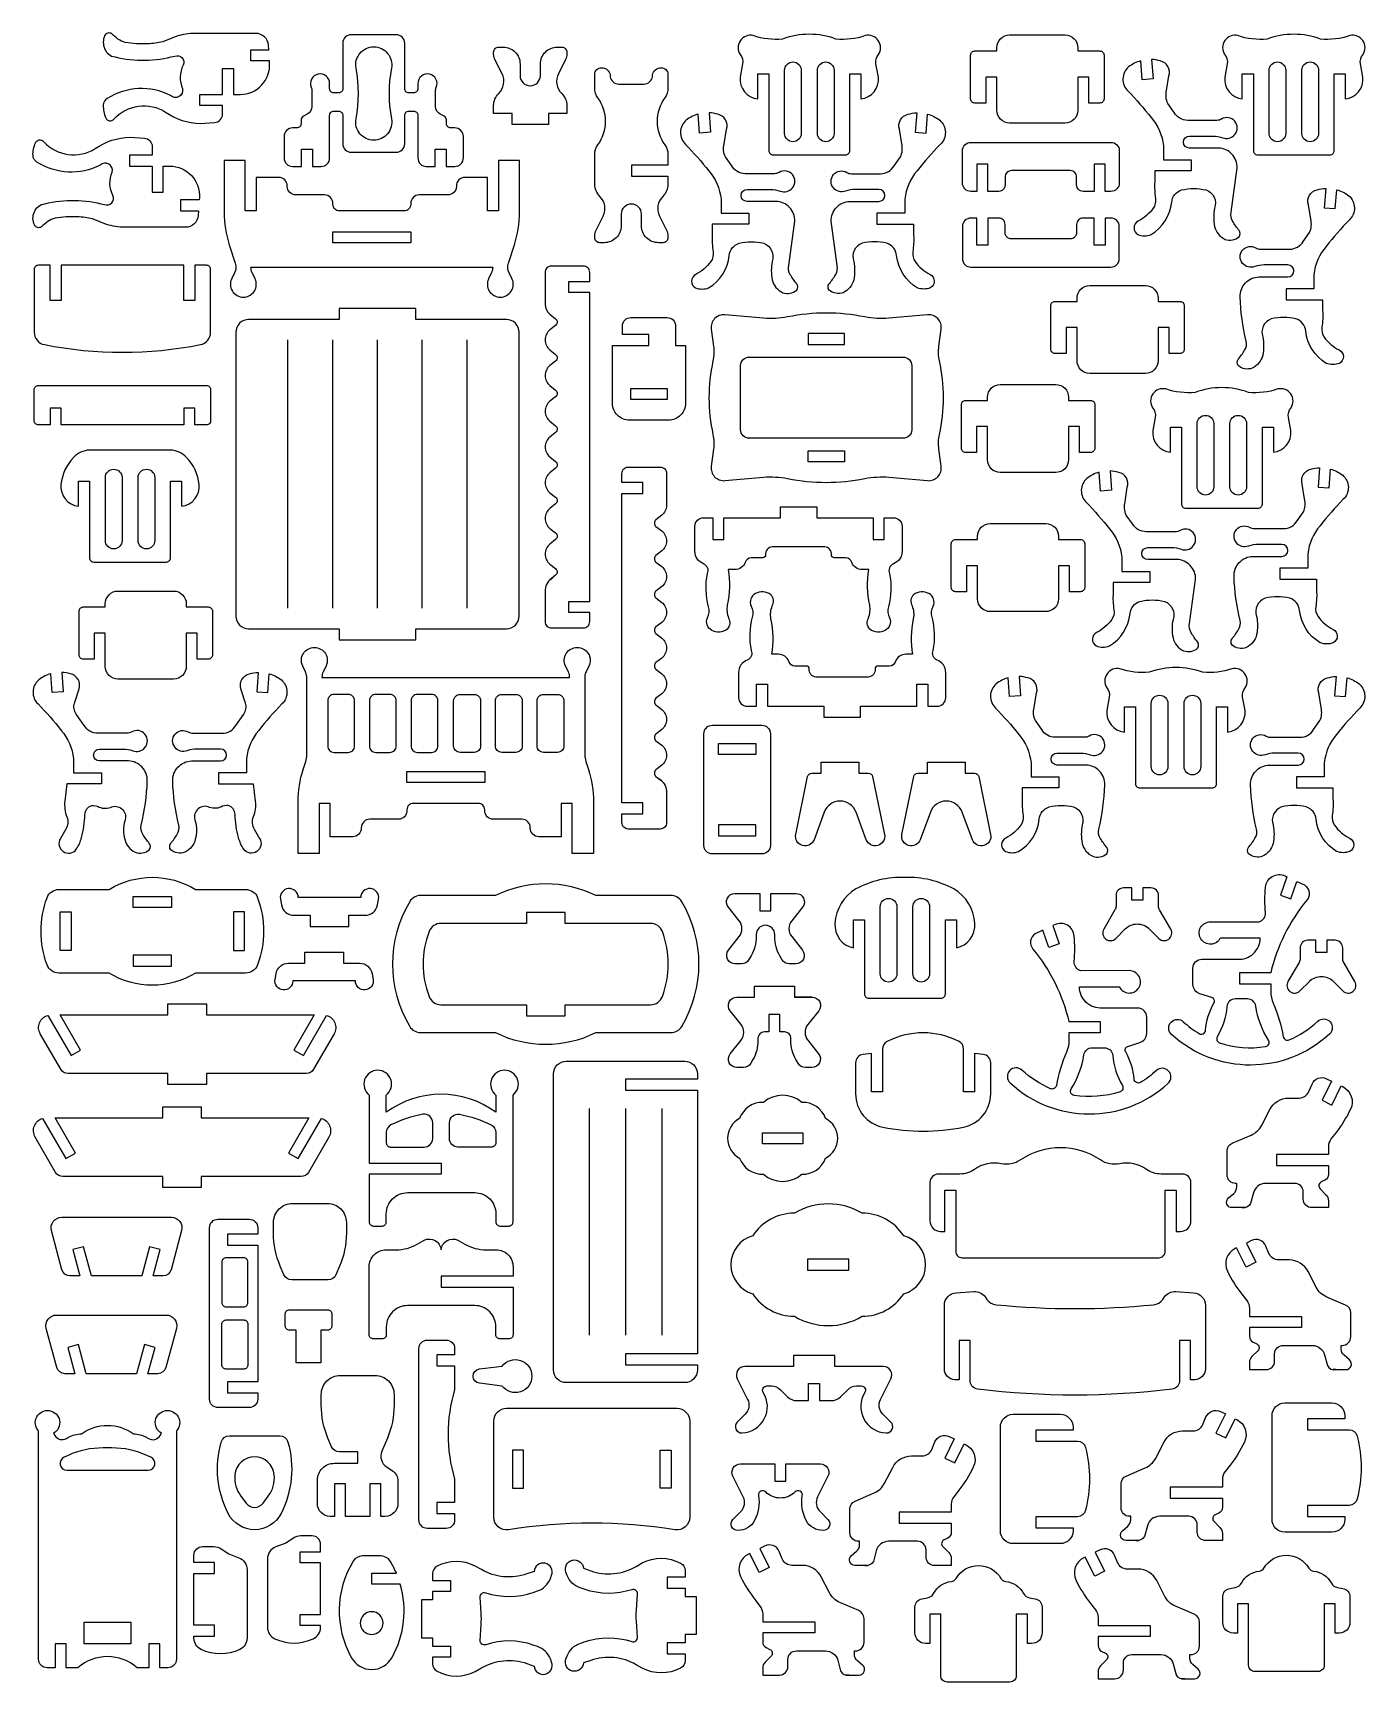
# Model space of a CAD drawing. Extents: x 660.7 to 721.1, y -10.6 to 64.2.
import ezdxf

# ---------------------------------------------------------------- set-up
doc = ezdxf.new("R2010")
doc.units = 0
doc.header["$MEASUREMENT"] = 0
doc.layers.get('DEFPOINTS').update_dxf_attribs({"color": 1, "linetype": 'CONTINUOUS'})
doc.layers.add('KONTUR', color=20, linetype='CONTINUOUS')

msp = doc.modelspace()

# ---------------------------------------------------------------- linework, layer by layer
at = {"layer": 'DEFPOINTS'}
msp.add_lwpolyline([(663.005, -8.906), (663.005, -7.924), (665.134, -7.924), (665.134, -8.906)], close=True, dxfattribs=at)
at = {"layer": 'KONTUR'}
for points in [[(669.789, 61.382), (670.082, 61.382, 0.433432), (671.425, 62.815), (671.419, 62.912), (670.575, 62.912), (670.575, 63.412), (671.386, 63.412), (671.373, 63.613, 0.395253), (670.797, 64.152), (668.048, 64.152, 0.077687), (667.212, 64.022), (666.578, 63.773, -0.042031), (665.894, 63.677, -0.051106), (664.877, 63.737, -0.13778), (664.269, 64.135, 0.443717), (663.941, 64.048, 0.213303), (663.939, 63.459, 0.283264), (664.413, 63.084, 0.123296), (667.129, 63.125, -0.670336), (667.502, 62.715, 0.213141), (667.467, 61.647, -0.77774), (666.931, 61.338, 0.263991), (664.059, 61.199, 0.272682), (663.878, 60.904, 0.117689), (663.994, 60.315, 0.58058), (664.36, 60.266, -0.364324), (666.705, 60.582, 0.149435), (668.289, 60.069), (668.929, 60.11, 0.395611), (669.289, 60.493), (669.289, 60.882), (668.258, 60.882), (668.258, 61.382), (669.289, 61.382), (669.289, 62.559), (669.789, 62.559)], [(678.987, 61.71, 0.474116), (678.672, 62.307, 0.474116), (678.15, 61.879), (678.15, 61.643, -0.414214), (677.957, 61.45), (677.746, 61.45, -0.414214), (677.553, 61.643), (677.553, 63.707, 0.414214), (677.169, 64.092), (675.13, 64.092, 0.414214), (674.745, 63.707), (674.745, 61.643, -0.414214), (674.553, 61.45), (674.342, 61.45, -0.414214), (674.149, 61.643), (674.149, 61.879, 0.474116), (673.627, 62.307, 0.474116), (673.312, 61.71, -0.10039), (673.343, 61.56), (673.343, 60.831, -0.283093), (673.131, 60.487), (672.957, 60.399, 0.283093), (672.851, 60.228), (672.851, 60.056, -0.414214), (672.659, 59.864), (672.468, 59.864, 0.414214), (672.083, 59.479), (672.083, 58.501, 0.414214), (672.468, 58.117), (672.866, 58.117), (672.866, 58.908), (673.366, 58.908), (673.366, 58.117), (673.765, 58.117, 0.414214), (674.149, 58.501), (674.149, 60.436, -0.414214), (674.342, 60.628), (674.553, 60.628, -0.414214), (674.745, 60.436), (674.745, 59.143, 0.414214), (675.13, 58.758), (677.169, 58.758, 0.414214), (677.553, 59.143), (677.553, 60.436, -0.414214), (677.746, 60.628), (677.957, 60.628, -0.414214), (678.15, 60.436), (678.15, 58.501, 0.414214), (678.534, 58.117), (678.933, 58.117), (678.933, 58.908), (679.433, 58.908), (679.433, 58.117), (679.831, 58.117, 0.414214), (680.216, 58.501), (680.216, 59.479, 0.414214), (679.831, 59.864), (679.64, 59.864, -0.414214), (679.448, 60.056), (679.448, 60.228, 0.283093), (679.342, 60.399), (679.168, 60.487, -0.283093), (678.956, 60.831), (678.956, 61.56, -0.10039)], [(695.91, 64.113, 0.088383), (694.701, 63.896, -0.111237), (693.37, 64.054, 0.672511), (692.771, 63.194, -0.226774), (692.886, 62.766), (692.774, 62.163, 0.411397), (693.573, 61.179), (693.573, 62.32), (694.073, 62.32), (694.073, 58.837, 0.414214), (694.266, 58.645), (697.555, 58.645, 0.414214), (697.747, 58.837), (697.747, 62.32), (698.247, 62.32), (698.247, 61.179, 0.411397), (699.047, 62.163), (698.934, 62.766, -0.226774), (699.049, 63.194, 0.672511), (698.451, 64.054, -0.111237), (697.119, 63.896, 0.088383)], [(704.42, 60.664), (704.42, 62.169), (703.92, 62.169), (703.92, 60.992), (703.423, 60.992, -0.414214), (703.231, 61.184), (703.231, 63.166, -0.414214), (703.423, 63.358), (704.42, 63.358), (704.42, 63.504, -0.414214), (704.997, 64.081), (707.516, 64.081, -0.414214), (708.093, 63.504), (708.093, 63.358), (709.09, 63.358, -0.414214), (709.282, 63.166), (709.282, 61.184, -0.414214), (709.09, 60.992), (708.593, 60.992), (708.593, 62.169), (708.093, 62.169), (708.093, 60.664, -0.414214), (707.516, 60.087), (704.997, 60.087, -0.414214)], [(717.893, 64.113, 0.088383), (716.684, 63.896, -0.111237), (715.352, 64.054, 0.672511), (714.754, 63.194, -0.226774), (714.869, 62.766), (714.756, 62.163, 0.411397), (715.556, 61.179), (715.556, 62.32), (716.056, 62.32), (716.056, 58.837, 0.414214), (716.248, 58.645), (719.537, 58.645, 0.414214), (719.729, 58.837), (719.729, 62.32), (720.229, 62.32), (720.229, 61.179, 0.411397), (721.029, 62.163), (720.917, 62.766, -0.226774), (721.032, 63.194, 0.672511), (720.433, 64.054, -0.111237), (719.102, 63.896, 0.088383)], [(675.347, 62.572, -0.471204), (676.149, 63.544, -0.471204), (676.952, 62.572, 0.095585), (676.952, 60.277, -0.471204), (676.149, 59.305, -0.471204), (675.347, 60.277, 0.095585)], [(682.426, 60.015), (682.426, 60.515), (681.588, 60.515), (681.588, 60.878, -0.201878), (681.82, 61.428, 0.325635), (681.971, 62.321), (681.649, 62.966, -0.116123), (681.588, 63.224), (681.588, 63.301, -0.414214), (681.819, 63.531), (682.019, 63.531, -0.414214), (682.788, 62.762), (682.788, 62.237, 1), (683.709, 62.237), (683.709, 62.762, -0.414214), (684.478, 63.531), (684.678, 63.531, -0.414214), (684.909, 63.301), (684.909, 63.224, -0.116123), (684.849, 62.966), (684.527, 62.321, 0.325635), (684.678, 61.428, -0.201878), (684.909, 60.878), (684.909, 60.515), (684.071, 60.515), (684.071, 60.015)], [(694.789, 62.478, -1), (695.545, 62.478), (695.545, 59.617, -1), (694.789, 59.617)], [(696.276, 62.478, -1), (697.031, 62.478), (697.031, 59.617, -1), (696.276, 59.617)], [(711.619, 56.663, -0.180382), (711.515, 56.218, -0.114184), (710.834, 55.635, 0.61467), (710.822, 55.029, 0.190419), (711.416, 55.029, 0.236111), (712.352, 56.492, -0.305922), (712.796, 57.049, -0.117873), (713.913, 57.049, -0.410093), (714.299, 56.225, 0.099629), (714.299, 55.396, 0.228734), (714.776, 54.809, 0.269899), (715.413, 54.924, 0.341497), (715.413, 55.212, -0.037711), (715.121, 55.626, -0.201322), (715.051, 56.042), (715.325, 58.047, 0.414214), (714.472, 58.949), (713.157, 58.949, -1), (713.157, 59.492), (714.23, 59.492, -0.088172), (714.665, 59.415, 0.31679), (715.217, 59.562, 0.844509), (714.617, 60.265, -0.139482), (714.402, 60.207), (713.079, 60.207, -0.267949), (712.464, 60.562), (712.176, 60.967, -0.174881), (712.123, 61.564), (712.227, 62.225, 0.443368), (711.836, 62.904, 0.062392), (711.442, 62.968), (711.507, 62.091), (711.008, 62.053), (710.945, 62.908, 0.096799), (710.395, 62.63, 0.444682), (710.37, 61.537, -0.025048), (711.422, 60.336, -0.150438), (711.98, 59.056), (711.98, 58.411), (713.242, 58.411), (713.242, 57.911), (711.583, 57.911), (711.583, 57.424, 0.057319)], [(716.771, 62.478, -1), (717.527, 62.478), (717.527, 59.617, -1), (716.771, 59.617)], [(718.258, 62.478, -1), (719.014, 62.478), (719.014, 59.617, -1), (718.258, 59.617)], [(689.496, 61.676, -0.158286), (689.35, 61.224, 0.324707), (689.35, 59.104, -0.158286), (689.496, 58.652), (689.496, 58.172), (687.836, 58.172), (687.836, 57.672), (689.496, 57.672), (689.496, 57.31, -0.201878), (689.265, 56.759, 0.325635), (689.114, 55.866), (689.436, 55.221, -0.116123), (689.496, 54.963), (689.496, 54.886, -0.414214), (689.266, 54.656), (689.066, 54.656, -0.414214), (688.296, 55.425), (688.296, 55.95, 1), (687.376, 55.95), (687.376, 55.425, -0.414214), (686.607, 54.656), (686.406, 54.656, -0.414214), (686.176, 54.886), (686.176, 54.963, -0.116123), (686.236, 55.221), (686.558, 55.866, 0.325635), (686.407, 56.759, -0.201878), (686.176, 57.31), (686.176, 58.652, -0.158286), (686.322, 59.104, 0.324707), (686.322, 61.224, -0.158286), (686.176, 61.676), (686.176, 62.29, -0.414214), (686.483, 62.598), (686.489, 62.598, -0.373213), (686.87, 62.268), (686.881, 62.188, 0.373213), (687.262, 61.857), (688.41, 61.857, 0.373213), (688.791, 62.188), (688.802, 62.268, -0.373213), (689.183, 62.598), (689.189, 62.598, -0.414214), (689.496, 62.29)], [(691.547, 54.243, -0.180382), (691.442, 53.799, -0.114184), (690.761, 53.215, 0.61467), (690.75, 52.61, 0.190419), (691.343, 52.61, 0.236111), (692.279, 54.073, -0.305922), (692.724, 54.63, -0.117873), (693.84, 54.63, -0.410093), (694.227, 53.806, 0.099629), (694.227, 52.977, 0.228734), (694.703, 52.389, 0.269899), (695.34, 52.505, 0.341497), (695.34, 52.793, -0.037711), (695.048, 53.206, -0.201322), (694.978, 53.623), (695.252, 55.628, 0.414214), (694.399, 56.53), (693.084, 56.53, -1), (693.084, 57.073), (694.158, 57.073, -0.088172), (694.593, 56.995, 0.31679), (695.145, 57.143, 0.844509), (694.544, 57.846, -0.139482), (694.33, 57.788), (693.006, 57.788, -0.267949), (692.392, 58.143), (692.103, 58.548, -0.174881), (692.05, 59.145), (692.155, 59.806, 0.443368), (691.763, 60.485, 0.062392), (691.369, 60.549), (691.434, 59.671), (690.936, 59.634), (690.872, 60.489, 0.096799), (690.323, 60.211, 0.444682), (690.297, 59.118, -0.025048), (691.349, 57.917, -0.150438), (691.907, 56.637), (691.907, 55.992), (693.169, 55.992), (693.169, 55.492), (691.51, 55.492), (691.51, 55.005, 0.057319)], [(700.604, 54.243, 0.180382), (700.709, 53.799, 0.114184), (701.389, 53.215, -0.61467), (701.401, 52.61, -0.190419), (700.808, 52.61, -0.236111), (699.871, 54.073, 0.305922), (699.427, 54.63, 0.117873), (698.31, 54.63, 0.410093), (697.924, 53.806, -0.099629), (697.924, 52.977, -0.228734), (697.448, 52.389, -0.269899), (696.81, 52.505, -0.341497), (696.81, 52.793, 0.037711), (697.103, 53.206, 0.201322), (697.173, 53.623), (696.899, 55.628, -0.414214), (697.751, 56.53), (699.067, 56.53, 1), (699.067, 57.073), (697.993, 57.073, 0.088172), (697.558, 56.995, -0.31679), (697.006, 57.143, -0.844509), (697.606, 57.846, 0.139482), (697.821, 57.788), (699.144, 57.788, 0.267949), (699.759, 58.143), (700.048, 58.548, 0.174881), (700.101, 59.145), (699.996, 59.806, -0.443368), (700.388, 60.485, -0.062392), (700.782, 60.549), (700.717, 59.671), (701.215, 59.634), (701.279, 60.489, -0.096799), (701.828, 60.211, -0.444682), (701.854, 59.118, 0.025048), (700.801, 57.917, 0.150438), (700.243, 56.637), (700.243, 55.992), (698.981, 55.992), (698.981, 55.492), (700.641, 55.492), (700.641, 55.005, -0.057319)], [(666.601, 58.129), (666.893, 58.129, -0.433432), (668.237, 56.695), (668.23, 56.599), (667.387, 56.599), (667.387, 56.099), (668.198, 56.099), (668.185, 55.898, -0.395253), (667.609, 55.358), (664.86, 55.358, -0.077687), (664.024, 55.489), (663.389, 55.738, 0.042031), (662.705, 55.834, 0.051106), (661.689, 55.773, 0.13778), (661.08, 55.375, -0.443717), (660.753, 55.463, -0.213303), (660.751, 56.052, -0.283264), (661.225, 56.427, -0.123296), (663.941, 56.386, 0.670336), (664.314, 56.796, -0.213141), (664.279, 57.864, 0.77774), (663.743, 58.173, -0.263991), (660.87, 58.311, -0.272682), (660.69, 58.606, -0.117689), (660.806, 59.195, -0.58058), (661.171, 59.245, 0.364324), (663.517, 58.929, -0.149435), (665.101, 59.442), (665.741, 59.401, -0.395611), (666.101, 59.017), (666.101, 58.629), (665.07, 58.629), (665.07, 58.129), (666.101, 58.129), (666.101, 56.951), (666.601, 56.951)], [(704.506, 56.983), (704.005, 56.983), (704.005, 58.215), (703.505, 58.215), (703.505, 56.983), (703.243, 56.983, -0.414214), (702.858, 57.368), (702.858, 58.825, -0.414214), (703.243, 59.21), (709.592, 59.21, -0.414214), (709.976, 58.825), (709.976, 57.368, -0.414214), (709.592, 56.983), (709.33, 56.983), (709.33, 58.215), (708.83, 58.215), (708.83, 56.983), (708.329, 56.983, -0.414214), (708.04, 57.272), (708.04, 57.639, 0.414214), (707.752, 57.927), (705.083, 57.927, 0.414214), (704.794, 57.639), (704.794, 57.272, -0.414214)], [(681.803, 58.385), (681.803, 56.102), (681.303, 56.102), (681.303, 57.617), (680.282, 57.617, 0.414214), (679.897, 57.232), (679.897, 57.208, -0.414214), (679.512, 56.823), (678.212, 56.823, 0.414214), (677.827, 56.439), (677.827, 56.391, -0.414214), (677.539, 56.102), (674.585, 56.102, -0.414214), (674.297, 56.391), (674.297, 56.439, 0.414214), (673.912, 56.823), (672.612, 56.823, -0.414214), (672.227, 57.208), (672.227, 57.232, 0.414214), (671.843, 57.617), (670.821, 57.617), (670.821, 56.102), (670.321, 56.102), (670.321, 58.385), (669.362, 58.385), (669.362, 56.033, 0.077953), (669.593, 54.561), (669.862, 53.723, -0.19395), (669.831, 53.292), (669.705, 53.034, 0.55474), (670.234, 52.187, 0.55474), (670.762, 53.034), (670.636, 53.292, -0.114229), (670.577, 53.546), (681.547, 53.546, -0.114229), (681.488, 53.292), (681.362, 53.034, 0.55474), (681.891, 52.187, 0.55474), (682.419, 53.034), (682.293, 53.292, -0.19395), (682.262, 53.723), (682.532, 54.561, 0.077953), (682.762, 56.033), (682.762, 58.385)], [(719.163, 50.818, 0.180382), (719.267, 50.373, 0.114184), (719.948, 49.79, -0.61467), (719.96, 49.184, -0.190419), (719.367, 49.184, -0.236111), (718.43, 50.647, 0.305922), (717.986, 51.204, 0.117873), (716.869, 51.204, 0.410093), (716.483, 50.38, -0.099629), (716.483, 49.551, -0.228734), (716.007, 48.964, -0.269899), (715.369, 49.079, -0.341497), (715.369, 49.368, 0.037711), (715.661, 49.781, 0.201322), (715.732, 50.197, -0.052119), (715.457, 52.202, -0.414214), (716.31, 53.104), (717.626, 53.104, 1), (717.626, 53.647), (716.552, 53.647, 0.088172), (716.117, 53.57, -0.31679), (715.565, 53.718, -0.844509), (716.165, 54.42, 0.139482), (716.38, 54.363), (717.703, 54.363, 0.267949), (718.318, 54.717), (718.607, 55.123, 0.174881), (718.66, 55.719), (718.555, 56.38, -0.443368), (718.947, 57.059, -0.062392), (719.341, 57.123), (719.275, 56.246), (719.774, 56.209), (719.838, 57.063, -0.096799), (720.387, 56.785, -0.444682), (720.412, 55.692, 0.025048), (719.36, 54.491, 0.150438), (718.802, 53.211), (718.802, 52.566), (717.54, 52.566), (717.54, 52.066), (719.2, 52.066), (719.2, 51.579, -0.057319)], [(704.506, 55.776), (704.005, 55.776), (704.005, 54.544), (703.505, 54.544), (703.505, 55.776), (703.243, 55.776, 0.414214), (702.858, 55.391), (702.858, 53.934, 0.414214), (703.243, 53.55), (709.592, 53.55, 0.414214), (709.976, 53.934), (709.976, 55.391, 0.414214), (709.592, 55.776), (709.33, 55.776), (709.33, 54.544), (708.83, 54.544), (708.83, 55.776), (708.329, 55.776, 0.414214), (708.04, 55.488), (708.04, 55.12, -0.414214), (707.752, 54.832), (705.083, 54.832, -0.414214), (704.794, 55.12), (704.794, 55.488, 0.414214)], [(661.963, 53.634), (661.963, 52.041), (661.463, 52.041), (661.463, 53.634), (660.935, 53.634, 0.414214), (660.743, 53.441), (660.743, 50.598, 0.358275), (661.208, 50.032, 0.097651), (668.285, 50.032, 0.358275), (668.75, 50.598), (668.75, 53.441, 0.414214), (668.558, 53.634), (668.03, 53.634), (668.03, 52.041), (667.53, 52.041), (667.53, 53.634)], [(684.271, 39.464, 0.229334), (683.922, 38.909), (683.922, 37.466, 0.414214), (684.211, 37.178), (685.661, 37.178, 0.414214), (685.949, 37.466), (685.949, 37.874), (685.004, 37.874), (685.004, 38.374), (685.949, 38.374), (685.949, 52.403), (685.004, 52.403), (685.004, 52.903), (685.949, 52.903), (685.949, 53.311, 0.414214), (685.661, 53.599), (684.211, 53.599, 0.414214), (683.922, 53.311), (683.922, 51.868, 0.229334), (684.141, 51.416), (684.402, 51.21, -0.484131), (684.402, 50.908), (684.142, 50.703, 0.484131), (684.142, 49.795), (684.402, 49.59, -0.484131), (684.402, 49.288), (684.142, 49.083, 0.484131), (684.142, 48.175), (684.402, 47.97, -0.484131), (684.402, 47.668), (684.142, 47.462, 0.484131), (684.142, 46.555), (684.402, 46.349, -0.484131), (684.402, 46.048), (684.142, 45.842, 0.484131), (684.142, 44.935), (684.402, 44.729, -0.484131), (684.402, 44.428), (684.142, 44.222, 0.484131), (684.142, 43.315), (684.402, 43.109, -0.484131), (684.402, 42.807), (684.142, 42.602, 0.484131), (684.142, 41.694), (684.402, 41.489, -0.484131), (684.402, 41.187), (684.142, 40.982, 0.484131), (684.142, 40.074), (684.402, 39.869, -0.484131), (684.402, 39.567), (684.142, 39.362)], [(708.059, 49.299), (708.059, 50.805), (707.559, 50.805), (707.559, 49.628), (707.063, 49.628, -0.414214), (706.871, 49.82), (706.871, 51.802, -0.414214), (707.063, 51.994), (708.059, 51.994), (708.059, 52.14, -0.414214), (708.636, 52.717), (711.156, 52.717, -0.414214), (711.733, 52.14), (711.733, 51.994), (712.73, 51.994, -0.414214), (712.922, 51.802), (712.922, 49.82, -0.414214), (712.73, 49.628), (712.233, 49.628), (712.233, 50.805), (711.733, 50.805), (711.733, 49.299, -0.414214), (711.156, 48.723), (708.636, 48.723, -0.414214)], [(682.745, 37.72), (682.745, 50.595, 0.414214), (682.168, 51.172), (678.056, 51.172), (678.056, 51.672), (674.584, 51.672), (674.584, 51.172), (670.472, 51.172, 0.414214), (669.895, 50.595), (669.895, 37.72, 0.414214), (670.472, 37.143), (674.584, 37.143), (674.584, 36.643), (678.056, 36.643), (678.056, 37.143), (682.168, 37.143, 0.414214)], [(687.746, 46.606, -0.414214), (686.977, 47.376), (686.977, 49.987), (688.637, 49.987), (688.637, 50.487), (687.435, 50.487), (687.435, 50.878, -0.414214), (687.819, 51.263), (689.455, 51.263, -0.414214), (689.84, 50.878), (689.84, 49.987), (690.298, 49.987), (690.298, 47.376, -0.414214), (689.528, 46.606)], [(691.359, 47.625, 0.05321), (691.538, 45.954, -0.086893), (691.564, 45.291), (691.459, 44.514, 0.481055), (692.082, 43.863), (693.832, 44.018, -0.071729), (694.928, 43.958, 0.09921), (698.426, 43.958, -0.071729), (699.522, 44.018), (701.272, 43.863, 0.481055), (701.895, 44.514), (701.79, 45.291, -0.086893), (701.816, 45.954, 0.05321), (701.995, 47.625, 0.05321), (701.816, 49.295, -0.086893), (701.79, 49.958), (701.895, 50.735, 0.481055), (701.272, 51.387), (699.522, 51.231, -0.071729), (698.426, 51.291, 0.09921), (694.928, 51.291, -0.071729), (693.832, 51.231), (692.082, 51.387, 0.481055), (691.459, 50.735), (691.564, 49.958, -0.086893), (691.538, 49.295, 0.05321)], [(700.173, 45.784), (693.181, 45.784, -0.414214), (692.796, 46.169), (692.796, 49.081, -0.414214), (693.181, 49.466), (700.173, 49.466, -0.414214), (700.558, 49.081), (700.558, 46.169, -0.414214)], [(667.53, 46.389), (661.963, 46.389), (661.963, 47.149), (661.463, 47.149), (661.463, 46.389), (660.935, 46.389, -0.414214), (660.743, 46.581), (660.743, 47.988, -0.414214), (660.935, 48.181), (668.558, 48.181, -0.414214), (668.75, 47.988), (668.75, 46.581, -0.414214), (668.558, 46.389), (668.03, 46.389), (668.03, 47.149), (667.53, 47.149)], [(703.999, 44.809), (703.999, 46.315), (703.499, 46.315), (703.499, 45.137), (703.002, 45.137, -0.414214), (702.81, 45.329), (702.81, 47.311, -0.414214), (703.002, 47.503), (703.999, 47.503), (703.999, 47.649, -0.414214), (704.575, 48.226), (707.095, 48.226, -0.414214), (707.672, 47.649), (707.672, 47.503), (708.669, 47.503, -0.414214), (708.861, 47.311), (708.861, 45.329, -0.414214), (708.669, 45.137), (708.172, 45.137), (708.172, 46.315), (707.672, 46.315), (707.672, 44.809, -0.414214), (707.095, 44.232), (704.575, 44.232, -0.414214)], [(714.627, 48.082, 0.088383), (713.418, 47.865, -0.111237), (712.086, 48.022, 0.672511), (711.488, 47.163, -0.226774), (711.603, 46.734), (711.491, 46.132, 0.411397), (712.29, 45.148), (712.29, 46.289), (712.79, 46.289), (712.79, 42.806, 0.414214), (712.982, 42.614), (716.271, 42.614, 0.414214), (716.464, 42.806), (716.464, 46.289), (716.964, 46.289), (716.964, 45.148, 0.411397), (717.763, 46.132), (717.651, 46.734, -0.226774), (717.766, 47.163, 0.672511), (717.168, 48.022, -0.111237), (715.836, 47.865, 0.088383)], [(713.506, 46.447, -1), (714.261, 46.447), (714.261, 43.586, -1), (713.506, 43.586)], [(714.992, 46.447, -1), (715.748, 46.447), (715.748, 43.586, -1), (714.992, 43.586)], [(666.93, 45.247), (663.256, 45.247, 0.200898), (662.527, 44.91, 0.168545), (661.957, 43.687, 0.411397), (662.756, 42.703), (662.756, 43.844), (663.256, 43.844), (663.256, 40.361, 0.414214), (663.449, 40.169), (666.738, 40.169, 0.414214), (666.93, 40.361), (666.93, 43.844), (667.43, 43.844), (667.43, 42.703, 0.411397), (668.23, 43.687, 0.168545), (667.659, 44.91, 0.200898)], [(663.972, 44.002, -1), (664.728, 44.002), (664.728, 41.141, -1), (663.972, 41.141)], [(665.459, 44.002, -1), (666.214, 44.002), (666.214, 41.141, -1), (665.459, 41.141)], [(689.085, 30.341, -0.229334), (689.434, 29.786), (689.434, 28.344, -0.414214), (689.145, 28.055), (687.695, 28.055, -0.414214), (687.407, 28.344), (687.407, 28.751), (688.352, 28.751), (688.352, 29.251), (687.407, 29.251), (687.407, 43.28), (688.352, 43.28), (688.352, 43.78), (687.407, 43.78), (687.407, 44.188, -0.414214), (687.695, 44.476), (689.145, 44.476, -0.414214), (689.434, 44.188), (689.434, 42.746, -0.229334), (689.215, 42.293), (688.954, 42.087, 0.484131), (688.954, 41.785), (689.214, 41.58, -0.484131), (689.214, 40.672), (688.954, 40.467, 0.484131), (688.954, 40.165), (689.214, 39.96, -0.484131), (689.214, 39.052), (688.954, 38.847, 0.484131), (688.954, 38.545), (689.214, 38.34, -0.484131), (689.214, 37.432), (688.954, 37.227, 0.484131), (688.954, 36.925), (689.214, 36.719, -0.484131), (689.214, 35.812), (688.954, 35.606, 0.484131), (688.954, 35.305), (689.214, 35.099, -0.484131), (689.214, 34.192), (688.954, 33.986, 0.484131), (688.954, 33.684), (689.214, 33.479, -0.484131), (689.214, 32.571), (688.954, 32.366, 0.484131), (688.954, 32.064), (689.214, 31.859, -0.484131), (689.214, 30.951), (688.954, 30.746, 0.484131), (688.954, 30.444), (689.214, 30.239)], [(709.731, 37.997, -0.180382), (709.627, 37.553, -0.114184), (708.946, 36.969, 0.61467), (708.934, 36.364, 0.190419), (709.528, 36.364, 0.236111), (710.464, 37.827, -0.305922), (710.909, 38.384, -0.117873), (712.025, 38.384, -0.410093), (712.411, 37.56, 0.099629), (712.411, 36.731, 0.228734), (712.888, 36.143, 0.269899), (713.525, 36.259, 0.341497), (713.525, 36.547, -0.037711), (713.233, 36.96, -0.201322), (713.163, 37.377), (713.437, 39.382, 0.414214), (712.584, 40.284), (711.269, 40.284, -1), (711.269, 40.827), (712.342, 40.827, -0.088172), (712.777, 40.749, 0.31679), (713.329, 40.897, 0.844509), (712.729, 41.6, -0.139482), (712.514, 41.542), (711.191, 41.542, -0.267949), (710.576, 41.897), (710.288, 42.302, -0.174881), (710.235, 42.899), (710.339, 43.56, 0.443368), (709.948, 44.239, 0.062392), (709.554, 44.303), (709.619, 43.425), (709.12, 43.388), (709.057, 44.243, 0.096799), (708.507, 43.965, 0.444682), (708.482, 42.872, -0.025048), (709.534, 41.671, -0.150438), (710.092, 40.391), (710.092, 39.746), (711.354, 39.746), (711.354, 39.246), (709.695, 39.246), (709.695, 38.759, 0.057319)], [(718.886, 38.141, 0.180382), (718.991, 37.697, 0.114184), (719.671, 37.113, -0.61467), (719.683, 36.508, -0.190419), (719.09, 36.508, -0.236111), (718.154, 37.971, 0.305922), (717.709, 38.528, 0.117873), (716.592, 38.528, 0.410093), (716.206, 37.704, -0.099629), (716.206, 36.875, -0.228734), (715.73, 36.287, -0.269899), (715.093, 36.403, -0.341497), (715.093, 36.691, 0.037711), (715.385, 37.104, 0.201322), (715.455, 37.521, -0.052119), (715.181, 39.526, -0.414214), (716.033, 40.428), (717.349, 40.428, 1), (717.349, 40.971), (716.275, 40.971, 0.088172), (715.84, 40.893, -0.31679), (715.288, 41.041, -0.844509), (715.888, 41.744, 0.139482), (716.103, 41.686), (717.427, 41.686, 0.267949), (718.041, 42.041), (718.33, 42.446, 0.174881), (718.383, 43.043), (718.278, 43.704, -0.443368), (718.67, 44.383, -0.062392), (719.064, 44.447), (718.999, 43.569), (719.497, 43.532), (719.561, 44.387, -0.096799), (720.11, 44.109, -0.444682), (720.136, 43.016, 0.025048), (719.083, 41.815, 0.150438), (718.525, 40.535), (718.525, 39.89), (717.263, 39.89), (717.263, 39.39), (718.923, 39.39), (718.923, 38.903, -0.057319)], [(696.613, 40.86), (694.227, 40.86, 0.416597), (693.926, 40.496, -0.438914), (693.801, 40.36), (693.28, 40.361, 0.358235), (693.002, 40.146, -0.29887), (692.539, 39.827), (692.228, 39.827, -0.094158), (692.191, 38.219, 0.135936), (692.25, 37.63, -0.332095), (692.182, 37.123, -0.307804), (691.486, 37.07, -0.401002), (691.29, 37.64, 0.181945), (691.343, 38.143, -0.117839), (691.29, 39.65, 0.432952), (691.113, 40.086, -0.31016), (690.722, 40.656), (690.722, 41.795, -0.414214), (691.106, 42.18), (691.536, 42.18), (691.536, 41.186), (692.036, 41.186), (692.036, 42.18), (694.596, 42.18), (694.596, 42.68), (696.245, 42.68), (696.245, 42.18), (698.805, 42.18), (698.805, 41.186), (699.305, 41.186), (699.305, 42.18), (699.734, 42.18, -0.414214), (700.119, 41.795), (700.119, 40.656, -0.31016), (699.728, 40.086, 0.432952), (699.551, 39.65, -0.117839), (699.497, 38.143, 0.181945), (699.551, 37.64, -0.401002), (699.355, 37.07, -0.307804), (698.659, 37.123, -0.332095), (698.59, 37.63, 0.135936), (698.649, 38.219, -0.094158), (698.613, 39.827), (698.302, 39.827, -0.29887), (697.838, 40.146, 0.358235), (697.56, 40.361), (697.04, 40.36, -0.438914), (696.915, 40.496, 0.416597)], [(703.543, 38.497), (703.543, 40.002), (703.043, 40.002), (703.043, 38.825), (702.546, 38.825, -0.414214), (702.354, 39.017), (702.354, 40.999, -0.414214), (702.546, 41.191), (703.543, 41.191), (703.543, 41.337, -0.414214), (704.12, 41.914), (706.639, 41.914, -0.414214), (707.216, 41.337), (707.216, 41.191), (708.213, 41.191, -0.414214), (708.405, 40.999), (708.405, 39.017, -0.414214), (708.213, 38.825), (707.716, 38.825), (707.716, 40.002), (707.216, 40.002), (707.216, 38.497, -0.414214), (706.639, 37.92), (704.12, 37.92, -0.414214)], [(663.969, 35.437), (663.969, 36.942), (663.469, 36.942), (663.469, 35.765), (662.972, 35.765, -0.414214), (662.78, 35.957), (662.78, 37.939, -0.414214), (662.972, 38.131), (663.969, 38.131), (663.969, 38.277, -0.414214), (664.546, 38.854), (667.066, 38.854, -0.414214), (667.643, 38.277), (667.643, 38.131), (668.639, 38.131, -0.414214), (668.831, 37.939), (668.831, 35.957, -0.414214), (668.639, 35.765), (668.143, 35.765), (668.143, 36.942), (667.643, 36.942), (667.643, 35.437, -0.414214), (667.066, 34.86), (664.546, 34.86, -0.414214)], [(698.594, 34.95), (696.208, 34.95, -0.416597), (695.907, 35.313, 0.438914), (695.781, 35.449), (695.261, 35.448, -0.358235), (694.983, 35.663, 0.29887), (694.52, 35.982), (694.209, 35.982, 0.094158), (694.172, 37.59, -0.135936), (694.231, 38.179, 0.332095), (694.163, 38.686, 0.307804), (693.467, 38.739, 0.401002), (693.271, 38.169, -0.181945), (693.324, 37.666, 0.117839), (693.271, 36.159, -0.432952), (693.094, 35.723, 0.31016), (692.702, 35.153), (692.702, 34.014, 0.414214), (693.087, 33.629), (693.517, 33.629), (693.517, 34.623), (694.017, 34.623), (694.017, 33.629), (696.577, 33.629), (696.577, 33.129), (698.226, 33.129), (698.226, 33.629), (700.785, 33.629), (700.785, 34.623), (701.285, 34.623), (701.285, 33.629), (701.715, 33.629, 0.414214), (702.1, 34.014), (702.1, 35.153, 0.31016), (701.709, 35.723, -0.432952), (701.532, 36.159, 0.117839), (701.478, 37.666, -0.181945), (701.532, 38.169, 0.401002), (701.335, 38.739, 0.307804), (700.64, 38.686, 0.332095), (700.571, 38.179, -0.135936), (700.63, 37.59, 0.094158), (700.594, 35.982), (700.283, 35.982, 0.29887), (699.819, 35.663, -0.358235), (699.541, 35.448), (699.021, 35.449, 0.438914), (698.896, 35.313, -0.416597)], [(685.159, 26.939), (685.159, 29.222), (684.659, 29.222), (684.659, 27.707), (683.638, 27.707, -0.414214), (683.253, 28.092), (683.253, 28.116, 0.414214), (682.868, 28.501), (681.568, 28.501, -0.414214), (681.183, 28.886), (681.183, 28.934, 0.414214), (680.895, 29.222), (679.418, 29.222), (677.941, 29.222, 0.414214), (677.653, 28.934), (677.653, 28.886, -0.414214), (677.268, 28.501), (675.968, 28.501, 0.414214), (675.583, 28.116), (675.583, 28.092, -0.414214), (675.199, 27.707), (674.177, 27.707), (674.177, 29.222), (673.677, 29.222), (673.677, 26.939), (672.718, 26.939), (672.718, 29.292, -0.077953), (672.949, 30.764), (673.063, 31.12, 0.077953), (673.109, 31.415), (673.109, 34.979, 0.09608), (673.052, 35.191), (672.926, 35.449, -0.55474), (673.455, 36.296, -0.55474), (673.984, 35.449), (673.857, 35.191, 0.114229), (673.799, 34.937), (685.038, 34.937, 0.114229), (684.979, 35.191), (684.853, 35.449, -0.55474), (685.381, 36.296, -0.55474), (685.91, 35.449), (685.784, 35.191, 0.09608), (685.727, 34.979), (685.727, 31.415, 0.077953), (685.773, 31.12), (685.888, 30.764, -0.077953), (686.118, 29.292), (686.118, 26.939)], [(712.546, 35.387, 0.088383), (711.337, 35.169, -0.111237), (710.005, 35.327, 0.672511), (709.407, 34.468, -0.226774), (709.522, 34.039), (709.409, 33.437, 0.411397), (710.209, 32.453), (710.209, 33.594), (710.709, 33.594), (710.709, 30.111, 0.414214), (710.901, 29.919), (714.19, 29.919, 0.414214), (714.382, 30.111), (714.382, 33.594), (714.882, 33.594), (714.882, 32.453, 0.411397), (715.682, 33.437), (715.57, 34.039, -0.226774), (715.685, 34.468, 0.672511), (715.086, 35.327, -0.111237), (713.755, 35.169, 0.088383)], [(662.531, 30.605), (663.793, 30.605), (663.793, 30.105), (662.229, 30.105), (662.134, 29.327, 0.127457), (662.23, 28.603, -0.24599), (662.177, 28.053), (661.931, 27.627, 0.95683), (662.654, 27.138, 0.082114), (662.891, 27.669, 0.051047), (663.046, 28.713, -0.333842), (663.354, 29.123, -0.160842), (663.692, 29.054, 0.220914), (664.27, 29.067, -0.628977), (664.851, 28.419, 0.137758), (664.851, 27.59, 0.228734), (665.327, 27.002, 0.269899), (665.964, 27.118, 0.341497), (665.964, 27.406, -0.037711), (665.672, 27.819, -0.201322), (665.602, 28.236, 0.052119), (665.876, 30.241, 0.414214), (665.023, 31.143), (663.708, 31.143, -1), (663.708, 31.686), (664.782, 31.686, -0.088172), (665.217, 31.608, 0.31679), (665.769, 31.756, 0.844509), (665.168, 32.459, -0.139482), (664.954, 32.401), (663.63, 32.401, -0.267949), (663.016, 32.756), (662.652, 33.274, -0.22812), (662.57, 33.769), (662.779, 34.419, 0.443368), (662.387, 35.098, 0.062392), (661.993, 35.162), (662.058, 34.284), (661.56, 34.247), (661.496, 35.102, 0.096799), (660.947, 34.824, 0.444682), (660.921, 33.731, -0.025048), (661.973, 32.53, -0.150438), (662.531, 31.25)], [(670.373, 30.605), (669.111, 30.605), (669.111, 30.105), (670.675, 30.105), (670.77, 29.327, -0.127457), (670.674, 28.603, 0.24599), (670.727, 28.053), (670.973, 27.627, -0.95683), (670.251, 27.138, -0.082114), (670.013, 27.669, -0.051047), (669.858, 28.713, 0.333842), (669.55, 29.123, 0.160842), (669.212, 29.054, -0.220914), (668.634, 29.067, 0.628977), (668.053, 28.419, -0.137758), (668.053, 27.59, -0.228734), (667.577, 27.002, -0.269899), (666.94, 27.118, -0.341497), (666.94, 27.406, 0.037711), (667.232, 27.819, 0.201322), (667.302, 28.236, -0.052119), (667.028, 30.241, -0.414214), (667.881, 31.143), (669.196, 31.143, 1), (669.196, 31.686), (668.123, 31.686, 0.088172), (667.687, 31.608, -0.31679), (667.135, 31.756, -0.844509), (667.736, 32.459, 0.139482), (667.95, 32.401), (669.274, 32.401, 0.267949), (669.889, 32.756), (670.252, 33.274, 0.22812), (670.334, 33.769), (670.126, 34.419, -0.443368), (670.517, 35.098, -0.062392), (670.911, 35.162), (670.846, 34.284), (671.345, 34.247), (671.408, 35.102, -0.096799), (671.958, 34.824, -0.444682), (671.983, 33.731, 0.025048), (670.931, 32.53, 0.150438), (670.373, 31.25)], [(705.61, 28.672, -0.180382), (705.506, 28.228, -0.114184), (704.825, 27.644, 0.61467), (704.813, 27.039, 0.190419), (705.407, 27.039, 0.236111), (706.343, 28.502, -0.305922), (706.788, 29.058, -0.117873), (707.904, 29.058, -0.410093), (708.291, 28.234, 0.099629), (708.291, 27.406, 0.228734), (708.767, 26.818, 0.269899), (709.404, 26.933, 0.341497), (709.404, 27.222, -0.037711), (709.112, 27.635, -0.201322), (709.042, 28.052, 0.052119), (709.316, 30.057, 0.414214), (708.463, 30.959), (707.148, 30.959, -1), (707.148, 31.501), (708.221, 31.501, -0.088172), (708.657, 31.424, 0.31679), (709.209, 31.572, 0.844509), (708.608, 32.274, -0.139482), (708.393, 32.217), (707.07, 32.217, -0.267949), (706.455, 32.572), (706.167, 32.977, -0.174881), (706.114, 33.573), (706.218, 34.234, 0.443368), (705.827, 34.913, 0.062392), (705.433, 34.977), (705.498, 34.1), (704.999, 34.063), (704.936, 34.918, 0.096799), (704.386, 34.639, 0.444682), (704.361, 33.546, -0.025048), (705.413, 32.346, -0.150438), (705.971, 31.066), (705.971, 30.42), (707.233, 30.42), (707.233, 29.92), (705.574, 29.92), (705.574, 29.433, 0.057319)], [(719.633, 28.672, 0.180382), (719.737, 28.228, 0.114184), (720.418, 27.644, -0.61467), (720.43, 27.039, -0.190419), (719.836, 27.039, -0.236111), (718.9, 28.502, 0.305922), (718.456, 29.058, 0.117873), (717.339, 29.058, 0.410093), (716.953, 28.234, -0.099629), (716.953, 27.406, -0.228734), (716.476, 26.818, -0.269899), (715.839, 26.933, -0.341497), (715.839, 27.222, 0.037711), (716.131, 27.635, 0.201322), (716.202, 28.052, -0.052119), (715.927, 30.057, -0.414214), (716.78, 30.959), (718.096, 30.959, 1), (718.096, 31.501), (717.022, 31.501, 0.088172), (716.587, 31.424, -0.31679), (716.035, 31.572, -0.844509), (716.635, 32.274, 0.139482), (716.85, 32.217), (718.173, 32.217, 0.267949), (718.788, 32.572), (719.077, 32.977, 0.174881), (719.129, 33.573), (719.025, 34.234, -0.443368), (719.417, 34.913, -0.062392), (719.81, 34.977), (719.745, 34.1), (720.244, 34.063), (720.307, 34.918, -0.096799), (720.857, 34.639, -0.444682), (720.882, 33.546, 0.025048), (719.83, 32.346, 0.150438), (719.272, 31.066), (719.272, 30.42), (718.01, 30.42), (718.01, 29.92), (719.669, 29.92), (719.669, 29.433, -0.057319)], [(674.991, 34.161), (674.349, 34.161, 0.414214), (674.06, 33.872), (674.06, 31.823, 0.414214), (674.349, 31.535), (674.991, 31.535, 0.414214), (675.28, 31.823), (675.28, 33.872, 0.414214)], [(676.882, 34.161), (676.24, 34.161, 0.414214), (675.951, 33.872), (675.951, 31.823, 0.414214), (676.24, 31.535), (676.882, 31.535, 0.414214), (677.17, 31.823), (677.17, 33.872, 0.414214)], [(678.773, 34.161), (678.131, 34.161, 0.414214), (677.842, 33.872), (677.842, 31.823, 0.414214), (678.131, 31.535), (678.773, 31.535, 0.414214), (679.061, 31.823), (679.061, 33.872, 0.414214)], [(680.063, 34.161), (680.706, 34.161, -0.414214), (680.994, 33.872), (680.994, 31.823, -0.414214), (680.706, 31.535), (680.063, 31.535, -0.414214), (679.775, 31.823), (679.775, 33.872, -0.414214)], [(681.954, 34.161), (682.596, 34.161, -0.414214), (682.885, 33.872), (682.885, 31.823, -0.414214), (682.596, 31.535), (681.954, 31.535, -0.414214), (681.666, 31.823), (681.666, 33.872, -0.414214)], [(683.845, 34.161), (684.487, 34.161, -0.414214), (684.776, 33.872), (684.776, 31.823, -0.414214), (684.487, 31.535), (683.845, 31.535, -0.414214), (683.557, 31.823), (683.557, 33.872, -0.414214)], [(711.424, 33.751, -1), (712.18, 33.751), (712.18, 30.891, -1), (711.424, 30.891)], [(712.911, 33.751, -1), (713.667, 33.751), (713.667, 30.891, -1), (712.911, 30.891)], [(691.127, 27.311), (691.127, 32.382, -0.414214), (691.512, 32.767), (693.76, 32.767, -0.414214), (694.145, 32.382), (694.145, 27.311, -0.414214), (693.76, 26.926), (691.512, 26.926, -0.414214)], [(696.125, 27.573, -0.926264), (695.295, 27.81), (695.833, 30.438, -0.356279), (696.022, 30.592), (696.456, 30.592), (696.456, 31.092), (698.161, 31.092), (698.161, 30.592), (698.596, 30.592, -0.356279), (698.784, 30.438), (699.322, 27.81, -0.926264), (698.492, 27.573), (698.03, 28.82, 0.695938), (696.587, 28.82)], [(700.94, 27.573, -0.926264), (700.11, 27.81), (700.648, 30.438, -0.356279), (700.837, 30.592), (701.271, 30.592), (701.271, 31.092), (702.976, 31.092), (702.976, 30.592), (703.411, 30.592, -0.356279), (703.599, 30.438), (704.137, 27.81, -0.926264), (703.307, 27.573), (702.845, 28.82, 0.695938), (701.402, 28.82)], [(661.326, 24.94, -0.314188), (661.867, 25.317), (664.139, 25.317, -0.27972), (668.066, 25.317), (670.337, 25.317, -0.314188), (670.878, 24.94, -0.178412), (670.878, 21.896, -0.314188), (670.337, 21.518), (668.066, 21.518, -0.27972), (664.139, 21.518), (661.867, 21.518, -0.314188), (661.326, 21.896, -0.178412)], [(677.78, 24.76, 0.274633), (677.78, 19.102, 0.264616), (678.276, 18.82), (681.675, 18.82, 0.230821), (686.23, 18.82), (689.63, 18.82, 0.264616), (690.126, 19.102, 0.274633), (690.126, 24.76, 0.264616), (689.63, 25.042), (686.23, 25.042, 0.230821), (681.675, 25.042), (678.276, 25.042, 0.264616)], [(700.248, 25.863, 0.130976), (698.026, 25.337, 0.25023), (697.076, 23.779, 0.38008), (697.912, 22.664), (697.911, 23.933), (698.411, 23.933), (698.411, 20.575, 0.414214), (698.603, 20.383), (701.892, 20.383, 0.414214), (702.085, 20.575), (702.085, 23.933), (702.585, 23.933), (702.584, 22.664, 0.38008), (703.42, 23.779, 0.25023), (702.47, 25.337, 0.130976)], [(717.763, 24.895), (718.03, 25.677), (718.38, 25.519, -0.438751), (718.482, 24.826, 0.114696), (716.845, 21.532), (715.424, 21.532), (715.424, 21.032), (716.845, 21.032), (716.845, 20.688, 0.102365), (716.955, 20.154, -0.056759), (717.416, 18.634, 0.480658), (717.681, 18.492, 0.086534), (718.978, 19.333, -1), (719.513, 18.756, -0.390732), (712.346, 18.735, -1), (712.878, 19.315, 0.050145), (713.599, 18.776, 0.556827), (713.889, 18.925, -0.109708), (714.269, 20.16, 0.51582), (714.174, 20.41), (713.635, 20.586, -0.338122), (713.316, 21.003), (713.316, 21.738, -0.414214), (713.726, 22.147), (715.334, 22.147, 0.436799), (716.365, 23.112), (714.562, 23.112, -0.587447), (713.676, 23.072, -0.587447), (714.107, 23.847), (716.318, 23.846, 0.360472), (716.605, 24.262, -0.043999), (716.605, 25.415, -0.520138), (717.497, 25.93), (717.575, 25.893), (717.29, 25.057)], [(672.721, 24.947, 0.441319), (672.28, 25.355, 0.441319), (671.914, 24.878), (671.961, 24.617, 0.363296), (672.529, 24.141), (673.266, 24.141), (673.266, 23.641), (675.015, 23.641), (675.015, 24.141), (675.752, 24.141, 0.363296), (676.32, 24.617), (676.367, 24.878, 0.441319), (676.001, 25.355, 0.441319), (675.56, 24.947)], [(693.5, 23.166, -0.131652), (693.268, 22.301), (693.172, 22.134, -0.267949), (692.839, 21.941), (692.545, 21.941, -0.627694), (692.244, 22.565), (692.731, 23.178, 0.349469), (692.73, 23.897), (692.238, 24.514, -0.628435), (692.538, 25.138), (693.671, 25.138), (693.671, 24.347), (694.171, 24.347), (694.171, 25.138), (695.304, 25.138, -0.628435), (695.605, 24.514), (695.112, 23.897, 0.349469), (695.112, 23.178), (695.598, 22.565, -0.627694), (695.297, 21.941), (695.004, 21.941, -0.267949), (694.671, 22.134), (694.574, 22.301, -0.131652), (694.342, 23.166), (694.342, 23.268, 1), (693.5, 23.268)], [(699.127, 24.533, -1), (699.882, 24.533), (699.882, 21.492, -1), (699.127, 21.492)], [(700.613, 24.533, -1), (701.369, 24.533), (701.369, 21.492, -1), (700.613, 21.492)], [(711.041, 24.825), (710.541, 24.825), (710.541, 25.385), (710.171, 25.385, 0.414214), (709.825, 25.039), (709.825, 24.559, -0.131652), (709.778, 24.386), (709.273, 23.511, 0.876976), (709.818, 23.093), (710.247, 23.523, -0.414214), (711.335, 23.523), (711.764, 23.093, 0.876976), (712.309, 23.511), (711.804, 24.386, -0.131652), (711.757, 24.559), (711.757, 25.039, 0.414214), (711.411, 25.385), (711.041, 25.385)], [(679.2, 23.776, 0.311557), (678.661, 23.403, 0.183361), (678.661, 20.458, 0.311557), (679.2, 20.086), (683.078, 20.086), (683.078, 19.586), (684.828, 19.586), (684.828, 20.086), (688.705, 20.086, 0.311557), (689.244, 20.458, 0.183361), (689.244, 23.403, 0.311557), (688.705, 23.776), (684.828, 23.776), (684.828, 24.276), (683.078, 24.276), (683.078, 23.776)], [(706.772, 22.679), (706.505, 23.461), (706.155, 23.303, 0.438751), (706.053, 22.611, -0.114696), (707.69, 19.317), (709.111, 19.317), (709.111, 18.817), (707.69, 18.817), (707.69, 18.472, -0.102365), (707.58, 17.938, 0.056759), (707.119, 16.418, -0.480658), (706.854, 16.276, -0.086534), (705.557, 17.117, 1), (705.022, 16.54, 0.390732), (712.189, 16.519, 1), (711.657, 17.099, -0.050145), (710.936, 16.56, -0.556827), (710.645, 16.71, 0.109708), (710.265, 17.944, -0.51582), (710.361, 18.194), (710.9, 18.37, 0.338122), (711.219, 18.788), (711.219, 19.523, 0.414214), (710.809, 19.932), (709.201, 19.932, -0.436799), (708.17, 20.896), (709.973, 20.896, 0.587447), (710.859, 20.856, 0.587447), (710.428, 21.631), (708.217, 21.63, -0.360472), (707.93, 22.046, 0.043999), (707.93, 23.199, 0.520138), (707.038, 23.714), (706.959, 23.677), (707.245, 22.841)], [(672.477, 21.162, -0.441319), (672.036, 20.755, -0.441319), (671.671, 21.231), (671.717, 21.493, -0.363296), (672.285, 21.969), (673.022, 21.969), (673.022, 22.469), (674.772, 22.469), (674.772, 21.969), (675.508, 21.969, -0.363296), (676.076, 21.493), (676.123, 21.231, -0.441319), (675.758, 20.755, -0.441319), (675.317, 21.162)], [(719.393, 22.447), (718.893, 22.447), (718.893, 23.007), (718.523, 23.007, 0.414214), (718.177, 22.661), (718.177, 22.182, -0.131652), (718.131, 22.008), (717.626, 21.134, 0.876976), (718.17, 20.716), (718.6, 21.145, -0.414214), (719.687, 21.145), (720.117, 20.716, 0.876976), (720.661, 21.134), (720.156, 22.008, -0.131652), (720.11, 22.182), (720.11, 22.661, 0.414214), (719.764, 23.007), (719.393, 23.007)], [(694.578, 19.641), (694.078, 19.641), (694.078, 18.85), (693.871, 18.85, 0.414214), (693.582, 18.562), (693.582, 18.46, -0.131652), (693.351, 17.595), (693.254, 17.427, -0.267949), (692.921, 17.235), (692.627, 17.235, -0.627694), (692.326, 17.859), (692.813, 18.472, 0.349469), (692.812, 19.191), (692.32, 19.808, -0.628435), (692.62, 20.432), (693.418, 20.432), (693.418, 20.932), (695.238, 20.932), (695.238, 20.432), (696.036, 20.432, -0.628435), (696.336, 19.808), (695.844, 19.191, 0.349469), (695.843, 18.472), (696.33, 17.859, -0.627694), (696.029, 17.235), (695.735, 17.235, -0.267949), (695.402, 17.427), (695.306, 17.595, -0.131652), (695.074, 18.46), (695.074, 18.562, 0.414214), (694.785, 18.85), (694.578, 18.85)], [(716.741, 18.477, -0.102416), (716.166, 20.023, 0.370344), (715.786, 20.349), (715.238, 20.349, 0.386693), (714.856, 20.001, -0.107473), (714.419, 18.632, 0.476686), (714.526, 18.353, 0.117674), (716.608, 18.185, 0.538917)], [(662.281, 16.962, -0.267949), (661.948, 17.154), (661.022, 18.759, -0.487619), (661.363, 19.602), (662.414, 17.78), (662.847, 18.03), (661.927, 19.624), (666.81, 19.624), (666.81, 20.124), (668.56, 20.124), (668.56, 19.624), (673.443, 19.624), (672.523, 18.03), (672.956, 17.78), (674.007, 19.602, -0.487619), (674.348, 18.759), (673.422, 17.154, -0.267949), (673.089, 16.962), (668.56, 16.962), (668.56, 16.462), (666.81, 16.462), (666.81, 16.962)], [(698.008, 16.04, 0.357981), (699.248, 14.531, 0.098177), (702.901, 14.531, 0.357981), (704.14, 16.04), (704.14, 17.449, 0.385638), (703.794, 17.832), (703.411, 17.87), (703.411, 16.134), (702.911, 16.134), (702.911, 18.076, 0.281144), (702.702, 18.418, 0.241814), (699.446, 18.418, 0.281144), (699.238, 18.076), (699.238, 16.134), (698.738, 16.134), (698.738, 17.87), (698.355, 17.832, 0.385638), (698.008, 17.449)], [(707.794, 16.262, 0.102416), (708.369, 17.807, -0.370344), (708.749, 18.133), (709.297, 18.133, -0.386693), (709.679, 17.785, 0.107473), (710.116, 16.416, -0.476686), (710.009, 16.137, -0.117674), (707.927, 15.97, -0.538917)], [(690.833, 16.708), (687.569, 16.708), (687.569, 16.208), (690.833, 16.208), (690.833, 4.253), (687.569, 4.253), (687.569, 3.753), (690.833, 3.753), (690.833, 3.516, -0.414214), (690.256, 2.939), (684.882, 2.939, -0.414214), (684.305, 3.516), (684.305, 16.946, -0.414214), (684.882, 17.523), (690.256, 17.523, -0.414214), (690.833, 16.946)], [(676.134, 10.046), (676.527, 10.046, 0.414214), (676.72, 10.239), (676.72, 10.599, -0.414214), (677.681, 11.561), (680.73, 11.561, -0.414214), (681.691, 10.599), (681.691, 10.239, 0.414214), (681.883, 10.046), (682.277, 10.046, 0.414214), (682.469, 10.239), (682.469, 15.989, 0.712109), (682.08, 17.113, 0.712109), (681.691, 15.989), (681.691, 15.207, 0.327793), (676.72, 15.207), (676.72, 15.989, 0.712109), (676.331, 17.113, 0.712109), (675.942, 15.989), (675.942, 12.894), (679.205, 12.894), (679.205, 12.394), (675.942, 12.394), (675.942, 10.239, 0.414214)], [(715.538, 10.878), (715.687, 10.878), (715.09, 10.878, -0.69618), (714.927, 11.318), (715.169, 11.525, 0.218856), (715.303, 11.817), (715.303, 11.976), (715.252, 11.976, -0.414214), (714.867, 12.361), (714.867, 13.45, -0.300567), (715.101, 13.804), (715.959, 14.17, 0.175054), (716.437, 14.615), (716.805, 15.331, -0.281092), (717.661, 15.853), (718.135, 15.853, 0.302959), (718.579, 16.149), (718.718, 16.484, -0.432835), (719.375, 16.73), (719.599, 16.62), (719.173, 15.753), (719.621, 15.532), (720.048, 16.399), (720.112, 16.368, -0.412418), (720.464, 15.342, -0.053802), (719.808, 14.292), (719.588, 14.012, 0.168092), (719.464, 13.655), (719.464, 13.294), (717.101, 13.294), (717.101, 12.794), (719.464, 12.794), (719.464, 12.382, -0.288515), (719.301, 12.122), (719.136, 12.044, 0.517103), (719.083, 11.734), (719.352, 11.466, -0.198912), (719.464, 11.194), (719.464, 10.878), (718.705, 10.878, -0.414214), (718.32, 11.263), (718.32, 11.591, 0.414214), (717.936, 11.976), (716.616, 11.976, 0.339454), (716.059, 11.548), (715.929, 11.063, -0.339454)], [(695.568, 12.396, 0.32816), (696.652, 13.128, 0.608717), (696.652, 14.922, 0.32816), (695.568, 15.654, 0.374627), (693.832, 15.654, 0.32816), (692.747, 14.922, 0.608717), (692.747, 13.128, 0.32816), (693.832, 12.396, 0.374627)], [(662.047, 12.287, -0.267949), (661.714, 12.479), (660.788, 14.083, -0.487619), (661.128, 14.926), (662.18, 13.104), (662.613, 13.354), (661.692, 14.948), (666.576, 14.948), (666.576, 15.448), (668.325, 15.448), (668.325, 14.948), (673.208, 14.948), (672.288, 13.354), (672.721, 13.104), (673.773, 14.926, -0.487619), (674.113, 14.083), (673.187, 12.479, -0.267949), (672.854, 12.287), (668.325, 12.287), (668.325, 11.787), (666.576, 11.787), (666.576, 12.287)], [(676.928, 14.632, 0.281144), (676.72, 14.29), (676.72, 13.823, 0.414214), (676.912, 13.63), (678.44, 13.63, 0.414214), (678.825, 14.015), (678.825, 14.734, 0.464054), (678.376, 15.114, 0.077001)], [(681.482, 14.632, -0.281144), (681.691, 14.29), (681.691, 13.823, -0.414214), (681.499, 13.63), (679.97, 13.63, -0.414214), (679.586, 14.015), (679.586, 14.734, -0.464054), (680.034, 15.114, -0.077001)], [(711.767, 8.605, 0.414214), (712.056, 8.893), (712.056, 11.678), (712.556, 11.678), (712.556, 9.799), (712.745, 9.799, 0.414214), (713.226, 10.28), (713.226, 12.02, 0.414214), (712.842, 12.404), (711.872, 12.404, -0.1548), (711.207, 12.615, 0.206677), (709.994, 12.87, -0.200512), (709.121, 13.042, 0.304221), (705.491, 13.042, -0.200512), (704.619, 12.87, 0.206677), (703.405, 12.615, -0.1548), (702.74, 12.404), (701.771, 12.404, 0.414214), (701.386, 12.02), (701.386, 10.28, 0.414214), (701.867, 9.799), (702.057, 9.799), (702.057, 11.678), (702.557, 11.678), (702.557, 8.893, 0.414214), (702.845, 8.605)], [(671.907, 8.224, -0.100549), (671.602, 9.724), (671.602, 10.208, -0.414214), (672.468, 11.073), (674.041, 11.073, -0.414214), (674.906, 10.208), (674.906, 9.724, -0.100549), (674.601, 8.224), (674.436, 7.834, -0.301123), (674.082, 7.6), (672.427, 7.6, -0.301123), (672.072, 7.834)], [(700.192, 6.97, 0.756347), (700.192, 9.606, 0.253291), (698.309, 10.627, 0.2751), (695.232, 10.627, 0.253291), (693.35, 9.606, 0.756347), (693.35, 6.97, 0.253291), (695.232, 5.949, 0.2751), (698.309, 5.949, 0.253291)], [(666.967, 10.441, -0.493145), (667.431, 9.836), (666.957, 8.065, -0.339454), (666.585, 7.78), (666.139, 7.78), (666.459, 8.974), (665.976, 9.103), (665.621, 7.78), (663.338, 7.78), (662.983, 9.103), (662.5, 8.974), (662.82, 7.78), (662.374, 7.78, -0.339454), (662.002, 8.065), (661.527, 9.836, -0.493145), (661.992, 10.441)], [(670.887, 2.983), (669.511, 2.983), (669.511, 2.483), (670.887, 2.483), (670.887, 2.192, -0.414214), (670.502, 1.808), (669.083, 1.808, -0.414214), (668.699, 2.192), (668.699, 9.969, -0.414214), (669.083, 10.354), (670.502, 10.354, -0.414214), (670.887, 9.969), (670.887, 9.678), (669.511, 9.678), (669.511, 9.178), (670.887, 9.178)], [(676.72, 5.474), (676.72, 5.114, -0.414214), (676.527, 4.921), (676.134, 4.921, -0.414214), (675.942, 5.114), (675.942, 8.198, -0.414214), (676.711, 8.967), (677.162, 8.967, 0.131652), (678.124, 9.225), (678.44, 9.407, -0.512051), (679.205, 8.967, -0.512051), (679.97, 9.407), (680.287, 9.225, 0.131652), (681.248, 8.967), (681.7, 8.967, -0.414214), (682.469, 8.198), (682.469, 7.769), (679.205, 7.769), (679.205, 7.269), (682.469, 7.269), (682.469, 5.114, -0.414214), (682.277, 4.921), (681.883, 4.921, -0.414214), (681.691, 5.114), (681.691, 5.474, 0.414214), (680.73, 6.436), (677.681, 6.436, 0.414214)], [(719.806, 3.531), (719.657, 3.531), (720.254, 3.531, 0.69618), (720.417, 3.971), (720.175, 4.179, -0.218856), (720.041, 4.471), (720.041, 4.63), (720.092, 4.63, 0.414214), (720.477, 5.014), (720.477, 6.104, 0.300567), (720.243, 6.458), (719.385, 6.823, -0.175054), (718.906, 7.268), (718.539, 7.984, 0.281092), (717.683, 8.506), (717.209, 8.506, -0.302959), (716.765, 8.802), (716.625, 9.137, 0.432835), (715.969, 9.384), (715.745, 9.274), (716.171, 8.407), (715.723, 8.186), (715.296, 9.053), (715.232, 9.021, 0.412418), (714.879, 7.996, 0.053802), (715.536, 6.946), (715.756, 6.665, -0.168092), (715.88, 6.309), (715.88, 5.947), (718.243, 5.947), (718.243, 5.447), (715.88, 5.447), (715.88, 5.036, 0.288515), (716.043, 4.776), (716.208, 4.697, -0.517103), (716.261, 4.388), (715.992, 4.12, 0.198912), (715.88, 3.848), (715.88, 3.531), (716.639, 3.531, 0.414214), (717.023, 3.916), (717.023, 4.245, -0.414214), (717.408, 4.63), (718.728, 4.63, -0.339454), (719.285, 4.202), (719.415, 3.717, 0.339454)], [(670.25, 8.605), (669.451, 8.605, 0.414214), (669.259, 8.413), (669.259, 6.572, 0.414214), (669.451, 6.379), (670.25, 6.379, 0.414214), (670.443, 6.572), (670.443, 8.413, 0.414214)], [(702.579, 7.021), (703.381, 7.073, -0.258789), (703.886, 6.833), (703.972, 6.713, 0.215961), (704.384, 6.475, 0.04907), (711.533, 6.475, 0.215961), (711.946, 6.713), (712.031, 6.833, -0.258789), (712.537, 7.073), (713.339, 7.021, -0.395564), (713.879, 6.445), (713.879, 3.555, -0.414214), (713.398, 3.074), (713.208, 3.074), (713.208, 4.851), (712.708, 4.851), (712.708, 3.023, -0.379167), (712.37, 2.641, -0.060635), (703.548, 2.641, -0.379167), (703.209, 3.023), (703.209, 4.851), (702.709, 4.851), (702.709, 3.074), (702.52, 3.074, -0.414214), (702.039, 3.555), (702.039, 6.445, -0.395564)], [(666.733, 6.006, -0.493145), (667.198, 5.401), (666.723, 3.629, -0.339454), (666.352, 3.344), (665.905, 3.344), (666.225, 4.539), (665.742, 4.668), (665.388, 3.344), (663.104, 3.344), (662.749, 4.668), (662.266, 4.539), (662.586, 3.344), (662.14, 3.344, -0.339454), (661.768, 3.629), (661.294, 5.401, -0.493145), (661.758, 6.006)], [(673.744, 3.838), (672.636, 3.838), (672.636, 5.318), (672.328, 5.318, -0.414214), (672.136, 5.511), (672.136, 6.055, -0.414214), (672.328, 6.248), (674.052, 6.248, -0.414214), (674.244, 6.055), (674.244, 5.511, -0.414214), (674.052, 5.318), (673.744, 5.318)], [(670.25, 3.556), (669.451, 3.556, -0.414214), (669.259, 3.748), (669.259, 5.59, -0.414214), (669.451, 5.782), (670.25, 5.782, -0.414214), (670.443, 5.59), (670.443, 3.748, -0.414214)], [(679.82, -2.5), (679.008, -2.5), (679.008, -3), (679.82, -3), (679.82, -3.291, -0.414214), (679.435, -3.675), (678.58, -3.675, -0.414214), (678.196, -3.291), (678.196, 4.486, -0.414214), (678.58, 4.871), (679.435, 4.871, -0.414214), (679.82, 4.486), (679.82, 4.195), (679.008, 4.195), (679.008, 3.695), (679.82, 3.695), (679.82, 2.628, 0.14798), (679.82, -1.433)], [(680.941, 2.91, -0.887813), (680.941, 3.56), (681.973, 3.683, -0.721474), (683.321, 3.235, -0.721474), (681.973, 2.787)], [(695.876, 2.125), (695.876, 2.9), (696.376, 2.9), (696.376, 2.125), (696.917, 2.125, 0.198912), (697.325, 2.294), (697.651, 2.62, -0.198912), (698.059, 2.789), (698.267, 2.789, -0.590467), (698.43, 2.494, 0.577506), (699.396, 0.66, 0.68225), (699.611, 1.153), (699.249, 1.514, -0.323318), (699.141, 2.181), (699.611, 3.117, 0.558125), (699.268, 3.674), (697.063, 3.674), (697.063, 4.174), (695.19, 4.174), (695.19, 3.674), (692.985, 3.674, 0.558125), (692.641, 3.117), (693.111, 2.181, -0.323318), (693.004, 1.514), (692.642, 1.153, 0.68225), (692.857, 0.66, 0.577506), (693.823, 2.494, -0.590467), (693.986, 2.789), (694.193, 2.789, -0.198912), (694.601, 2.62), (694.928, 2.294, 0.198912), (695.335, 2.125)], [(674.866, -3.128), (674.866, -1.647), (674.366, -1.647), (674.366, -3.128), (674.169, -3.128, -0.414214), (673.592, -2.551), (673.592, -1.487, -0.414214), (674.362, -0.718), (675.42, -0.718), (675.42, -0.206), (674.592, -0.206, -0.301123), (674.238, 0.028), (674.073, 0.418, -0.100549), (673.768, 1.919), (673.768, 2.402, -0.414214), (674.634, 3.268), (676.206, 3.268, -0.414214), (677.072, 2.402), (677.072, 1.919, -0.100549), (676.767, 0.418), (676.516, -0.173, 0.360488), (676.728, -0.878), (676.991, -1.053, -0.250847), (677.248, -1.533), (677.248, -2.551, -0.414214), (676.671, -3.128), (676.474, -3.128), (676.474, -1.647), (675.974, -1.647), (675.974, -3.128)], [(665.93, 0.403, 0.414214), (666.456, 0.544), (666.513, 0.643, -0.709008), (666.707, 1.671, -0.709008), (667.198, 0.747), (667.198, -9.611, -0.414214), (666.813, -9.995), (666.449, -9.995), (666.449, -8.906), (665.949, -8.906), (665.949, -9.995), (665.42, -9.995, 0.372772), (662.719, -9.995), (662.19, -9.995), (662.19, -8.906), (661.69, -8.906), (661.69, -9.995), (661.325, -9.995, -0.414214), (660.941, -9.611), (660.941, 0.747, -0.709008), (661.432, 1.671, -0.709008), (661.626, 0.643), (661.683, 0.544, 0.414214), (662.208, 0.403), (662.307, 0.46, -0.131652), (662.884, 0.615, -0.325362), (665.254, 0.615, -0.131652), (665.831, 0.46)], [(681.597, 1.199, -0.414214), (682.174, 1.776), (689.908, 1.776, -0.414214), (690.485, 1.199), (690.485, -3.168, -0.462325), (689.815, -3.737, 0.080889), (682.267, -3.737, -0.462325), (681.597, -3.168)], [(707.874, 0.927), (707.874, 0.785), (706.189, 0.785), (706.189, 0.285), (708.072, 0.285, -0.343094), (708.445, -0.005, -0.125025), (708.445, -2.853, -0.343094), (708.072, -3.143), (706.189, -3.143), (706.189, -3.643), (707.874, -3.643), (707.874, -3.786, -0.414214), (707.297, -4.363), (705.156, -4.363, -0.414214), (704.579, -3.786), (704.579, 0.927, -0.414214), (705.156, 1.504), (707.297, 1.504, -0.414214)], [(710.726, -4.223), (710.876, -4.223), (710.278, -4.223, -0.69618), (710.116, -3.784), (710.357, -3.576, 0.218856), (710.492, -3.284), (710.492, -3.125), (710.44, -3.125, -0.414214), (710.056, -2.741), (710.056, -1.651, -0.300567), (710.29, -1.297), (711.148, -0.931, 0.175054), (711.626, -0.486), (711.994, 0.229, -0.281092), (712.849, 0.751), (713.324, 0.751, 0.302959), (713.768, 1.048), (713.907, 1.382, -0.432835), (714.563, 1.629), (714.788, 1.519), (714.361, 0.652), (714.81, 0.431), (715.237, 1.298), (715.301, 1.266, -0.412418), (715.653, 0.241, -0.053802), (714.997, -0.809), (714.776, -1.09, 0.168092), (714.653, -1.446), (714.653, -1.808), (712.289, -1.808), (712.289, -2.308), (714.653, -2.308), (714.653, -2.719, -0.288515), (714.489, -2.979), (714.325, -3.058, 0.517103), (714.272, -3.367), (714.54, -3.635, -0.198912), (714.653, -3.907), (714.653, -4.223), (713.894, -4.223, -0.414214), (713.509, -3.839), (713.509, -3.51, 0.414214), (713.125, -3.125), (711.805, -3.125, 0.339454), (711.247, -3.553), (711.117, -4.038, -0.339454)], [(720.2, 1.444), (720.2, 1.301), (718.516, 1.301), (718.516, 0.801), (720.399, 0.801, -0.343094), (720.771, 0.511, -0.125025), (720.771, -2.337, -0.343094), (720.399, -2.627), (718.516, -2.627), (718.516, -3.127), (720.2, -3.127), (720.2, -3.269, -0.414214), (719.623, -3.846), (717.483, -3.846, -0.414214), (716.906, -3.269), (716.906, 1.444, -0.414214), (717.483, 2.021), (719.623, 2.021, -0.414214)], [(669.543, -2.995, -0.188994), (669.228, 0.246, -0.335294), (669.598, 0.526), (671.888, 0.526, -0.335294), (672.258, 0.246, -0.188994), (671.943, -2.995, -0.613363)], [(698.426, -5.358), (698.575, -5.358), (697.978, -5.358, -0.69618), (697.815, -4.919), (698.057, -4.711, 0.218856), (698.191, -4.419), (698.191, -4.26), (698.14, -4.26, -0.414214), (697.755, -3.876), (697.755, -2.786, -0.300567), (697.989, -2.432), (698.847, -2.067, 0.175054), (699.325, -1.621), (699.693, -0.906, -0.281092), (700.549, -0.384), (701.023, -0.384, 0.302959), (701.467, -0.087), (701.606, 0.247, -0.432835), (702.263, 0.494), (702.487, 0.384), (702.061, -0.483), (702.509, -0.704), (702.936, 0.163), (703, 0.131, -0.412418), (703.352, -0.894, -0.053802), (702.696, -1.944), (702.476, -2.225, 0.168092), (702.352, -2.581), (702.352, -2.943), (699.989, -2.943), (699.989, -3.443), (702.352, -3.443), (702.352, -3.854, -0.288515), (702.188, -4.114), (702.024, -4.193, 0.517103), (701.971, -4.502), (702.24, -4.77, -0.198912), (702.352, -5.042), (702.352, -5.358), (701.593, -5.358, -0.414214), (701.208, -4.974), (701.208, -4.645, 0.414214), (700.824, -4.26), (699.504, -4.26, 0.339454), (698.947, -4.688), (698.817, -5.173, -0.339454)], [(662.098, -0.446, 0.807396), (662.225, -1.034), (665.913, -1.034, 0.807396), (666.04, -0.446), (665.855, -0.362, 0.106564), (664.271, -0.021), (663.868, -0.021, 0.106564), (662.283, -0.362)], [(671.636, -1.241, 0.910256), (669.851, -1.241, 0.186543), (670.126, -2.218), (670.358, -2.528, 0.499812), (671.128, -2.528), (671.36, -2.218, 0.186543)], [(694.351, -0.75), (694.351, -1.524), (694.851, -1.524), (694.851, -0.75), (696.415, -0.75, -0.558125), (696.758, -1.307), (696.288, -2.243, 0.323318), (696.396, -2.91), (696.758, -3.271, -0.68225), (696.543, -3.764, -0.286613), (695.771, -3.318, -0.160038), (695.594, -2.185, 0.732143), (695.267, -2.019, -0.419662), (693.934, -2.019, 0.732143), (693.607, -2.185, -0.160038), (693.43, -3.318, -0.286613), (692.659, -3.764, -0.68225), (692.444, -3.271), (692.805, -2.91, 0.323318), (692.913, -2.243), (692.443, -1.307, -0.558125), (692.787, -0.75)], [(673.738, -4.737), (673.738, -4.397, 0.414214), (673.354, -4.012), (672.83, -4.012, 0.149546), (672.507, -4.111), (672.161, -4.345), (671.703, -4.516, 0.31269), (671.329, -5.057), (671.329, -8.158, 0.29069), (671.66, -8.68, 0.223211), (673.407, -8.68, 0.29069), (673.738, -8.158), (673.738, -8.079), (672.809, -8.079), (672.809, -7.579), (673.738, -7.579), (673.738, -5.237), (672.809, -5.237), (672.809, -4.737)], [(697.721, -10.328), (697.572, -10.328), (698.169, -10.328, 0.69618), (698.332, -9.888), (698.09, -9.68, -0.218856), (697.956, -9.388), (697.956, -9.229), (698.007, -9.229, 0.414214), (698.392, -8.845), (698.392, -7.755, 0.300567), (698.158, -7.401), (697.3, -7.036, -0.175054), (696.822, -6.591), (696.454, -5.875, 0.281092), (695.599, -5.353), (695.124, -5.353, -0.302959), (694.68, -5.057), (694.541, -4.722, 0.432835), (693.884, -4.475), (693.66, -4.585), (694.087, -5.452), (693.638, -5.673), (693.211, -4.806), (693.147, -4.838, 0.412418), (692.795, -5.863, 0.053802), (693.451, -6.913), (693.672, -7.194, -0.168092), (693.795, -7.55), (693.795, -7.912), (696.158, -7.912), (696.158, -8.412), (693.795, -8.412), (693.795, -8.823, 0.288515), (693.959, -9.083), (694.123, -9.162, -0.517103), (694.176, -9.471), (693.908, -9.739, 0.198912), (693.795, -10.011), (693.795, -10.328), (694.554, -10.328, 0.414214), (694.939, -9.943), (694.939, -9.614, -0.414214), (695.323, -9.229), (696.643, -9.229, -0.339454), (697.201, -9.657), (697.331, -10.142, 0.339454)], [(667.992, -5.225), (667.992, -4.885, -0.414214), (668.376, -4.5), (668.9, -4.5, -0.149546), (669.223, -4.599), (669.569, -4.833), (670.027, -5.004, -0.31269), (670.401, -5.545), (670.401, -8.646, -0.29069), (670.07, -9.168, -0.223211), (668.323, -9.168, -0.29069), (667.992, -8.646), (667.992, -8.567), (668.921, -8.567), (668.921, -8.067), (667.992, -8.067), (667.992, -5.725), (668.921, -5.725), (668.921, -5.225)], [(677.355, -6.202), (676.055, -6.202), (676.055, -5.702), (677.176, -5.702, 0.035368), (676.895, -5.156, 0.261699), (676.484, -4.925), (675.627, -4.925, 0.261699), (675.216, -5.156, 0.2701), (675.131, -9.532, 0.587624), (676.979, -9.532, 0.2005)], [(679.022, -10.155, 0.24467), (680.754, -10.162), (681.033, -10.001, -0.217196), (683.097, -9.803), (683.427, -9.917, 0.459056), (683.924, -10.29, 0.459056), (684.219, -9.743), (684.163, -9.596, 0.221765), (683.578, -9.031), (683.386, -8.965, 0.163624), (681.228, -8.949, -0.531368), (680.976, -8.754), (681.024, -8.026, 0.033043), (681.024, -7.518), (680.976, -6.791, -0.531368), (681.228, -6.595, 0.163624), (683.386, -6.579), (683.578, -6.513, 0.221765), (684.163, -5.948), (684.219, -5.801, 0.459056), (683.924, -5.254, 0.459056), (683.427, -5.628), (683.097, -5.741, -0.217196), (681.033, -5.543), (680.754, -5.382, 0.24467), (679.022, -5.389, 0.278615), (678.817, -5.729), (678.817, -6.032), (679.629, -6.032), (679.629, -6.532), (678.817, -6.532), (678.817, -6.912), (678.317, -6.912), (678.317, -8.633), (678.817, -8.633), (678.817, -9.012), (679.629, -9.012), (679.629, -9.512), (678.817, -9.512), (678.817, -9.815, 0.278615)], [(690.066, -10.013, -0.24467), (688.334, -10.02), (688.056, -9.859, 0.217196), (685.991, -9.66), (685.661, -9.774, -0.459056), (685.165, -10.148, -0.459056), (684.87, -9.601), (684.926, -9.454, -0.221765), (685.51, -8.889), (685.702, -8.823, -0.163624), (687.86, -8.807, 0.531368), (688.112, -8.611), (688.064, -7.884, -0.033043), (688.064, -7.376), (688.112, -6.648, 0.531368), (687.86, -6.453, -0.163624), (685.702, -6.436), (685.51, -6.37, -0.221765), (684.926, -5.805), (684.87, -5.658, -0.459056), (685.165, -5.111, -0.459056), (685.661, -5.485), (685.991, -5.599, 0.217196), (688.056, -5.4), (688.334, -5.239, -0.24467), (690.066, -5.246, -0.278615), (690.272, -5.587), (690.272, -5.89), (689.46, -5.89), (689.46, -6.39), (690.272, -6.39), (690.272, -6.769), (690.772, -6.769), (690.772, -8.49), (690.272, -8.49), (690.272, -8.87), (689.46, -8.87), (689.46, -9.37), (690.272, -9.37), (690.272, -9.672, -0.278615)], [(712.941, -10.495), (712.791, -10.495), (713.389, -10.495, 0.69618), (713.551, -10.056), (713.31, -9.848, -0.218856), (713.175, -9.556), (713.175, -9.397), (713.227, -9.397, 0.414214), (713.611, -9.013), (713.611, -7.923, 0.300567), (713.377, -7.569), (712.519, -7.203, -0.175054), (712.041, -6.758), (711.673, -6.043, 0.281092), (710.818, -5.521), (710.343, -5.521, -0.302959), (709.899, -5.224), (709.76, -4.89, 0.432835), (709.104, -4.643), (708.879, -4.753), (709.306, -5.62), (708.857, -5.841), (708.43, -4.974), (708.366, -5.006, 0.412418), (708.014, -6.031, 0.053802), (708.67, -7.081), (708.891, -7.362, -0.168092), (709.014, -7.718), (709.014, -8.08), (711.378, -8.08), (711.378, -8.58), (709.014, -8.58), (709.014, -8.991, 0.288515), (709.178, -9.251), (709.342, -9.33, -0.517103), (709.395, -9.639), (709.127, -9.907, 0.198912), (709.014, -10.179), (709.014, -10.495), (709.773, -10.495, 0.414214), (710.158, -10.111), (710.158, -9.782, -0.414214), (710.542, -9.397), (711.862, -9.397, -0.339454), (712.42, -9.825), (712.55, -10.31, 0.339454)], [(716.538, -5.471, -0.572309), (718.571, -5.471, 0.236246), (718.788, -5.611, -0.245302), (719.598, -6.157, 0.231613), (719.873, -6.353), (720.117, -6.393, -0.367108), (720.439, -6.773), (720.439, -7.943, -0.414214), (719.959, -8.424), (719.769, -8.424), (719.769, -7.099), (719.269, -7.099), (719.269, -9.884, -0.414214), (718.98, -10.173), (716.13, -10.173, -0.414214), (715.841, -9.884), (715.841, -7.099), (715.341, -7.099), (715.341, -8.424), (715.151, -8.424, -0.414214), (714.671, -7.943), (714.671, -6.773, -0.367108), (714.993, -6.393), (715.237, -6.353, 0.231613), (715.512, -6.157, -0.245302), (716.322, -5.611, 0.236246)], [(702.572, -5.941, -0.572309), (704.605, -5.941, 0.236246), (704.822, -6.082, -0.245302), (705.632, -6.627, 0.231613), (705.907, -6.823), (706.151, -6.863, -0.367108), (706.473, -7.243), (706.473, -8.414, -0.414214), (705.993, -8.895), (705.803, -8.895), (705.803, -7.569), (705.303, -7.569), (705.303, -10.354, -0.414214), (705.014, -10.643), (702.163, -10.643, -0.414214), (701.875, -10.354), (701.875, -7.569), (701.375, -7.569), (701.375, -8.895), (701.185, -8.895, -0.414214), (700.705, -8.414), (700.705, -7.243, -0.367108), (701.027, -6.863), (701.271, -6.823, 0.231613), (701.546, -6.627, -0.245302), (702.356, -6.082, 0.236246)], [(676.055, -7.453, 0.414214), (675.54, -7.968, 0.414214), (676.055, -8.483, 0.414214), (676.57, -7.968, 0.414214)]]:
    msp.add_lwpolyline(points, format="xyb", close=True, dxfattribs=at)
for points in [[(674.297, 54.657), (674.297, 55.157), (677.827, 55.157), (677.827, 54.657)], [(695.853, 50.038), (697.501, 50.038), (697.501, 50.538), (695.853, 50.538)], [(687.815, 47.538), (687.815, 48.038), (689.46, 48.038), (689.46, 47.538)], [(695.853, 45.212), (697.501, 45.212), (697.501, 44.712), (695.853, 44.712)], [(691.783, 31.941), (693.489, 31.941), (693.489, 31.441), (691.783, 31.441)], [(681.183, 30.667), (681.183, 30.167), (677.653, 30.167), (677.653, 30.667)], [(691.783, 27.752), (693.489, 27.752), (693.489, 28.252), (691.783, 28.252)], [(665.228, 24.995), (666.977, 24.995), (666.977, 24.495), (665.228, 24.495)], [(661.919, 22.543), (661.919, 24.293), (662.419, 24.293), (662.419, 22.543)], [(670.285, 22.543), (670.285, 24.293), (669.785, 24.293), (669.785, 22.543)], [(665.228, 21.84), (666.977, 21.84), (666.977, 22.34), (665.228, 22.34)], [(693.79, 14.275), (695.61, 14.275), (695.61, 13.775), (693.79, 13.775)], [(695.834, 8.038), (697.707, 8.038), (697.707, 8.538), (695.834, 8.538)], [(682.943, -0.128), (682.443, -0.128), (682.443, -1.849), (682.943, -1.849)], [(689.138, -0.128), (689.638, -0.128), (689.638, -1.849), (689.138, -1.849)]]:
    msp.add_lwpolyline(points, close=True, dxfattribs=at)
for points in [[(672.256, 38.071), (672.256, 50.243)], [(674.288, 38.071), (674.288, 50.243)], [(676.32, 38.071), (676.32, 50.243)], [(678.352, 38.071), (678.352, 50.243)], [(680.384, 38.071), (680.384, 50.243)], [(688.954, 40.165), (689.214, 39.96)], [(688.954, 38.545), (689.214, 38.34)], [(688.954, 36.925), (689.214, 36.719)], [(688.954, 35.305), (689.214, 35.099)], [(688.954, 33.684), (689.214, 33.479)], [(688.954, 32.064), (689.214, 31.859)], [(696.036, 20.432), (695.238, 20.432)], [(685.923, 15.372), (685.923, 5.09)], [(687.569, 15.372), (687.569, 5.09)], [(689.215, 15.372), (689.215, 5.09)]]:
    msp.add_lwpolyline(points, dxfattribs=at)

doc.saveas('drawing.dxf')
